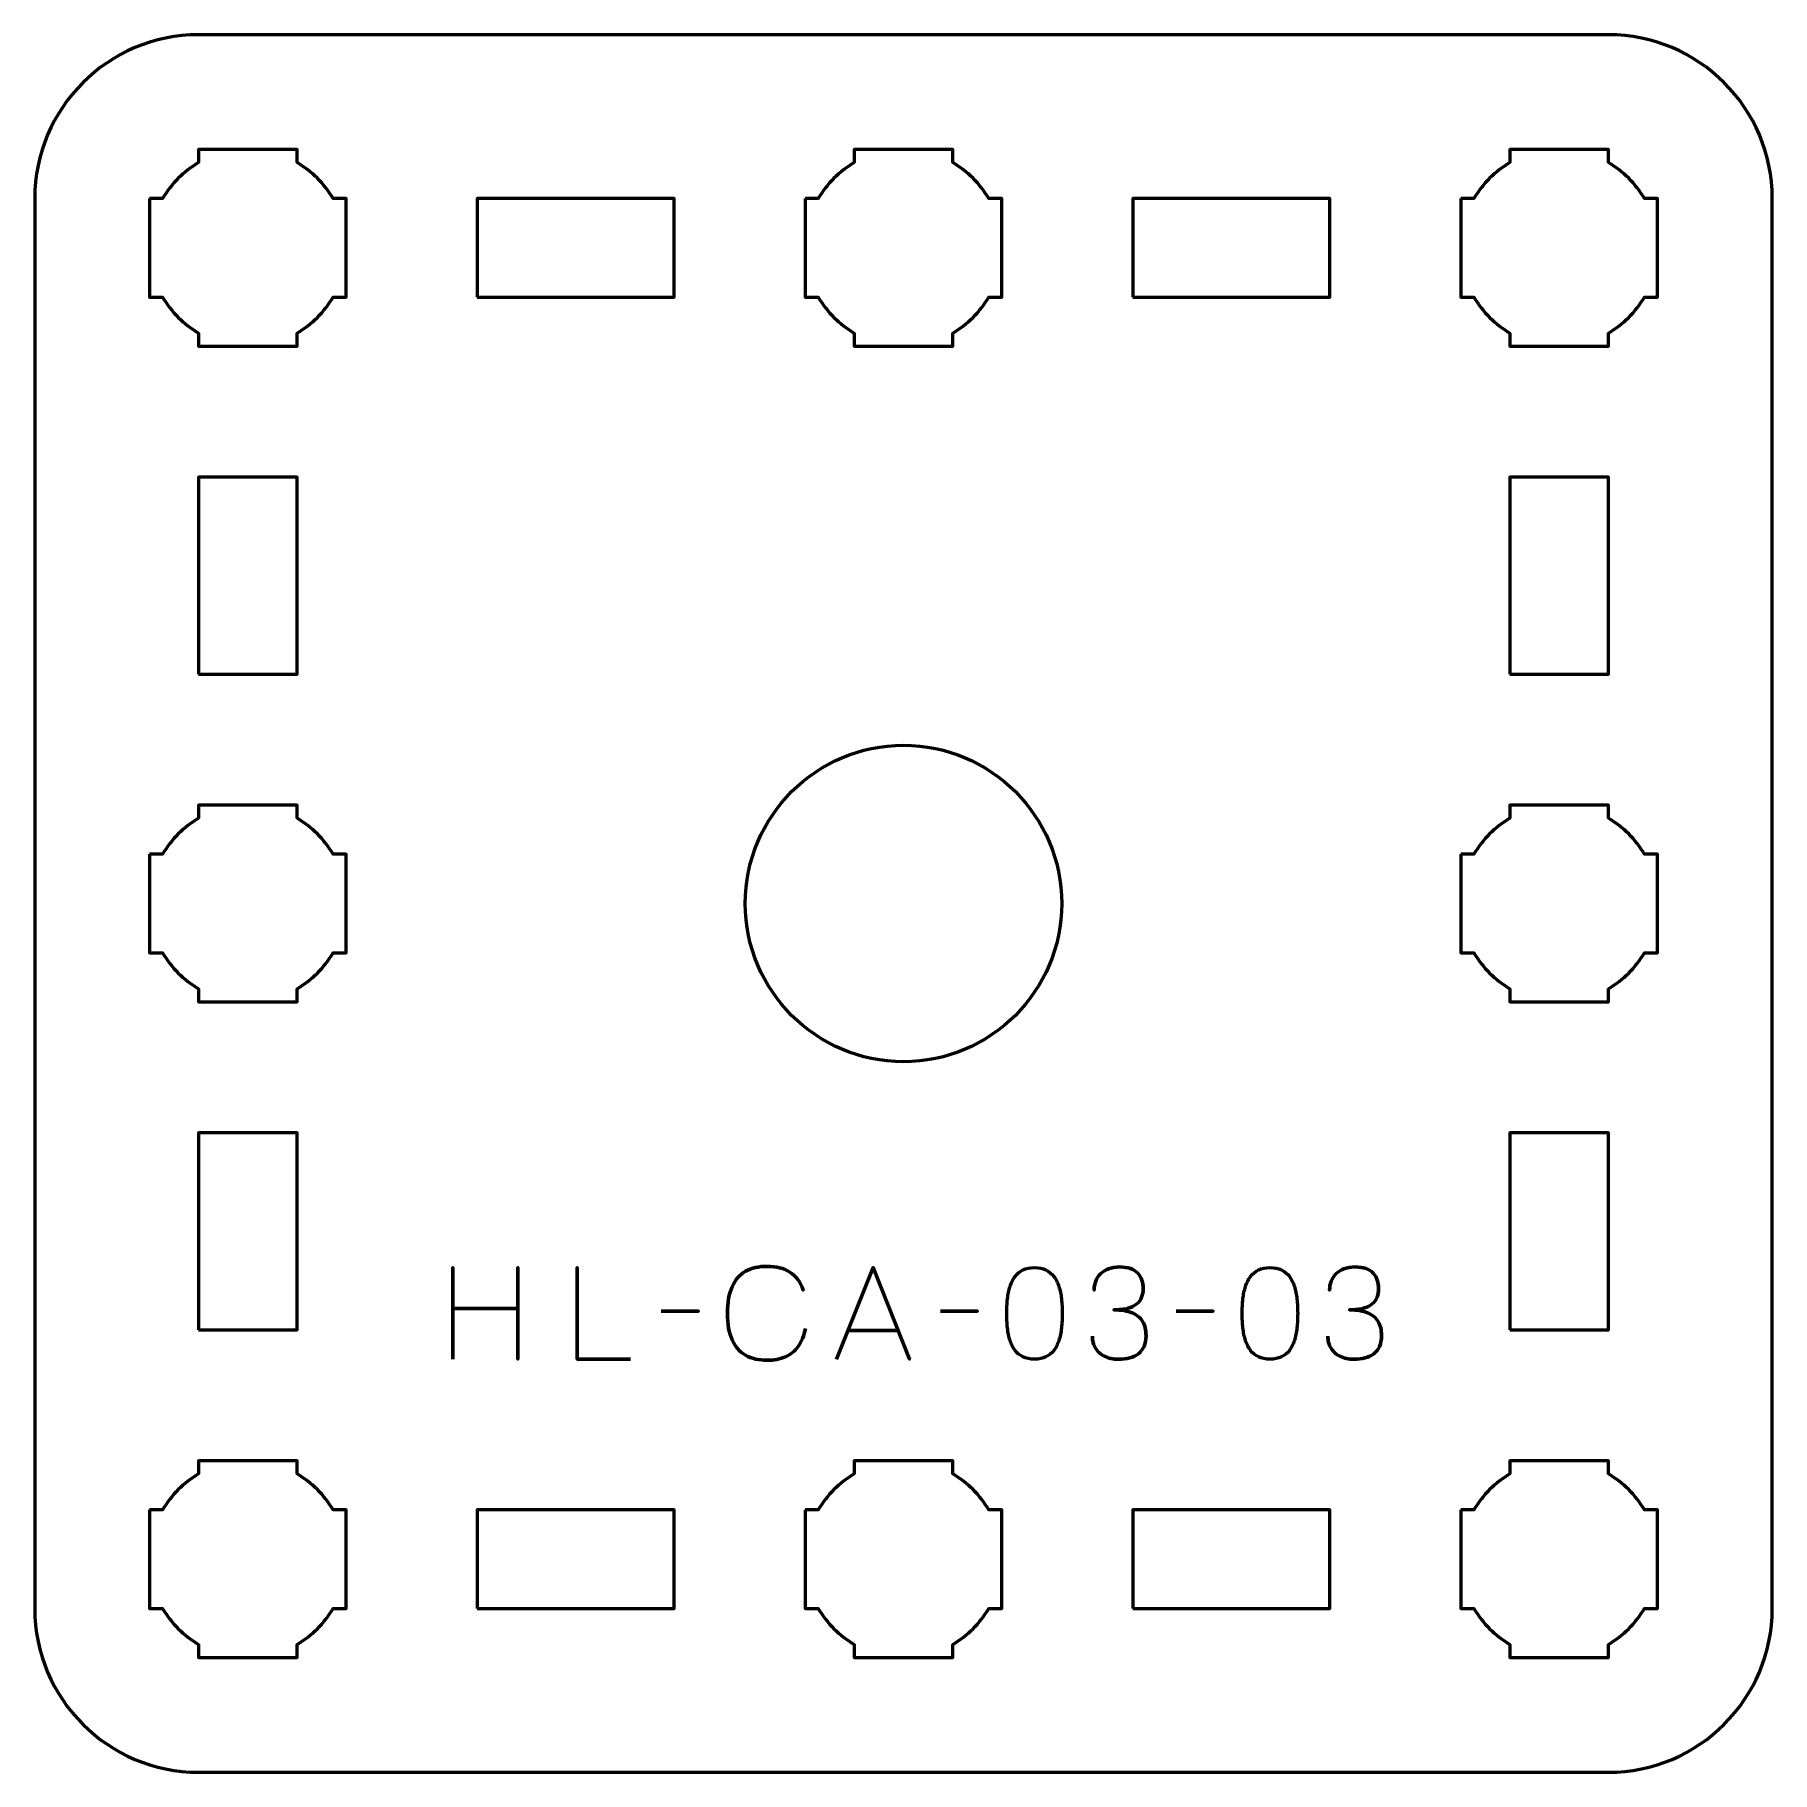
# Model space of a CAD drawing. Header units: centimetres. Extents: x -13.15 to -7.85, y -17.5 to -12.2.
import ezdxf

# ---------------------------------------------------------------- set-up
doc = ezdxf.new("R2010")
doc.units = ezdxf.units.CM
doc.header["$MEASUREMENT"] = 0
doc.layers.add('Layer 1', color=7, linetype='Continuous')

msp = doc.modelspace()

# ---------------------------------------------------------------- linework, layer by layer
at = {"layer": 'Layer 1', "lineweight": 53}
for points in [[(-11.8, -13), (-11.2, -13), (-11.2, -12.7), (-11.8, -12.7), (-11.8, -13)], [(-9.8, -13), (-9.2, -13), (-9.2, -12.7), (-9.8, -12.7), (-9.8, -13)], [(-12.65, -14.15), (-12.35, -14.15), (-12.35, -13.55), (-12.65, -13.55), (-12.65, -14.15)], [(-8.65, -14.15), (-8.35, -14.15), (-8.35, -13.55), (-8.65, -13.55), (-8.65, -14.15)], [(-12.65, -16.15), (-12.35, -16.15), (-12.35, -15.55), (-12.65, -15.55), (-12.65, -16.15)], [(-8.65, -16.15), (-8.35, -16.15), (-8.35, -15.55), (-8.65, -15.55), (-8.65, -16.15)], [(-11.8, -17), (-11.2, -17), (-11.2, -16.7), (-11.8, -16.7), (-11.8, -17)], [(-9.8, -17), (-9.2, -17), (-9.2, -16.7), (-9.8, -16.7), (-9.8, -17)]]:
    msp.add_lwpolyline(points, close=True, dxfattribs=at)
msp.add_ellipse((-10.5, -14.85), major_axis=(0, 0.4825), ratio=1, dxfattribs=at)
for points, knots in [([(-13.15, -17), (-13.15, -17), (-13.15, -12.7), (-13.15, -12.7), (-13.15, -12.7), (-13.15, -12.42391), (-12.92609, -12.2), (-12.65, -12.2), (-12.65, -12.2), (-12.65, -12.2), (-8.35, -12.2), (-8.35, -12.2), (-8.35, -12.2), (-8.07391, -12.2), (-7.85, -12.42391), (-7.85, -12.7), (-7.85, -12.7), (-7.85, -12.7), (-7.85, -17), (-7.85, -17), (-7.85, -17), (-7.85, -17.27609), (-8.07391, -17.5), (-8.35, -17.5), (-8.35, -17.5), (-8.35, -17.5), (-12.65, -17.5), (-12.65, -17.5), (-12.65, -17.5), (-12.92609, -17.5), (-13.15, -17.27609), (-13.15, -17)], [0, 0, 0, 0, 0.125, 0.125, 0.125, 0.125, 0.25, 0.25, 0.25, 0.25, 0.375, 0.375, 0.375, 0.375, 0.5, 0.5, 0.5, 0.5, 0.625, 0.625, 0.625, 0.625, 0.75, 0.75, 0.75, 0.75, 0.875, 0.875, 0.875, 0.875, 1, 1, 1, 1]), ([(-12.8, -12.7), (-12.8, -12.7), (-12.75985, -12.7), (-12.75985, -12.7), (-12.75985, -12.7), (-12.7335, -12.65447), (-12.69553, -12.6165), (-12.65, -12.59015), (-12.65, -12.59015), (-12.65, -12.59015), (-12.65, -12.55), (-12.65, -12.55), (-12.65, -12.55), (-12.65, -12.55), (-12.5, -12.55), (-12.5, -12.55), (-12.5, -12.55), (-12.5, -12.55), (-12.35, -12.55), (-12.35, -12.55), (-12.35, -12.55), (-12.35, -12.55), (-12.35, -12.59015), (-12.35, -12.59015), (-12.35, -12.59015), (-12.30447, -12.6165), (-12.2665, -12.65447), (-12.24015, -12.7), (-12.24015, -12.7), (-12.24015, -12.7), (-12.2, -12.7), (-12.2, -12.7), (-12.2, -12.7), (-12.2, -12.7), (-12.2, -12.85), (-12.2, -12.85), (-12.2, -12.85), (-12.2, -12.85), (-12.2, -13), (-12.2, -13), (-12.2, -13), (-12.2, -13), (-12.24015, -13), (-12.24015, -13), (-12.24015, -13), (-12.2665, -13.04553), (-12.30447, -13.0835), (-12.35, -13.10985), (-12.35, -13.10985), (-12.35, -13.10985), (-12.35, -13.15), (-12.35, -13.15), (-12.35, -13.15), (-12.35, -13.15), (-12.5, -13.15), (-12.5, -13.15), (-12.5, -13.15), (-12.5, -13.15), (-12.65, -13.15), (-12.65, -13.15), (-12.65, -13.15), (-12.65, -13.15), (-12.65, -13.10985), (-12.65, -13.10985), (-12.65, -13.10985), (-12.69553, -13.0835), (-12.7335, -13.04553), (-12.75985, -13), (-12.75985, -13), (-12.75985, -13), (-12.8, -13), (-12.8, -13), (-12.8, -13), (-12.8, -13), (-12.8, -12.85), (-12.8, -12.85), (-12.8, -12.85), (-12.8, -12.85), (-12.8, -12.7), (-12.8, -12.7)], [0, 0, 0, 0, 0.05, 0.05, 0.05, 0.05, 0.1, 0.1, 0.1, 0.1, 0.15, 0.15, 0.15, 0.15, 0.2, 0.2, 0.2, 0.2, 0.25, 0.25, 0.25, 0.25, 0.3, 0.3, 0.3, 0.3, 0.35, 0.35, 0.35, 0.35, 0.4, 0.4, 0.4, 0.4, 0.45, 0.45, 0.45, 0.45, 0.5, 0.5, 0.5, 0.5, 0.55, 0.55, 0.55, 0.55, 0.6, 0.6, 0.6, 0.6, 0.65, 0.65, 0.65, 0.65, 0.7, 0.7, 0.7, 0.7, 0.75, 0.75, 0.75, 0.75, 0.8, 0.8, 0.8, 0.8, 0.85, 0.85, 0.85, 0.85, 0.9, 0.9, 0.9, 0.9, 0.95, 0.95, 0.95, 0.95, 1, 1, 1, 1]), ([(-10.8, -12.7), (-10.8, -12.7), (-10.75985, -12.7), (-10.75985, -12.7), (-10.75985, -12.7), (-10.7335, -12.65447), (-10.69553, -12.6165), (-10.65, -12.59015), (-10.65, -12.59015), (-10.65, -12.59015), (-10.65, -12.55), (-10.65, -12.55), (-10.65, -12.55), (-10.65, -12.55), (-10.5, -12.55), (-10.5, -12.55), (-10.5, -12.55), (-10.5, -12.55), (-10.35, -12.55), (-10.35, -12.55), (-10.35, -12.55), (-10.35, -12.55), (-10.35, -12.59015), (-10.35, -12.59015), (-10.35, -12.59015), (-10.30447, -12.6165), (-10.2665, -12.65447), (-10.24015, -12.7), (-10.24015, -12.7), (-10.24015, -12.7), (-10.2, -12.7), (-10.2, -12.7), (-10.2, -12.7), (-10.2, -12.7), (-10.2, -12.85), (-10.2, -12.85), (-10.2, -12.85), (-10.2, -12.85), (-10.2, -13), (-10.2, -13), (-10.2, -13), (-10.2, -13), (-10.24015, -13), (-10.24015, -13), (-10.24015, -13), (-10.2665, -13.04553), (-10.30447, -13.0835), (-10.35, -13.10985), (-10.35, -13.10985), (-10.35, -13.10985), (-10.35, -13.15), (-10.35, -13.15), (-10.35, -13.15), (-10.35, -13.15), (-10.5, -13.15), (-10.5, -13.15), (-10.5, -13.15), (-10.5, -13.15), (-10.65, -13.15), (-10.65, -13.15), (-10.65, -13.15), (-10.65, -13.15), (-10.65, -13.10985), (-10.65, -13.10985), (-10.65, -13.10985), (-10.69553, -13.0835), (-10.7335, -13.04553), (-10.75985, -13), (-10.75985, -13), (-10.75985, -13), (-10.8, -13), (-10.8, -13), (-10.8, -13), (-10.8, -13), (-10.8, -12.85), (-10.8, -12.85), (-10.8, -12.85), (-10.8, -12.85), (-10.8, -12.7), (-10.8, -12.7)], [0, 0, 0, 0, 0.05, 0.05, 0.05, 0.05, 0.1, 0.1, 0.1, 0.1, 0.15, 0.15, 0.15, 0.15, 0.2, 0.2, 0.2, 0.2, 0.25, 0.25, 0.25, 0.25, 0.3, 0.3, 0.3, 0.3, 0.35, 0.35, 0.35, 0.35, 0.4, 0.4, 0.4, 0.4, 0.45, 0.45, 0.45, 0.45, 0.5, 0.5, 0.5, 0.5, 0.55, 0.55, 0.55, 0.55, 0.6, 0.6, 0.6, 0.6, 0.65, 0.65, 0.65, 0.65, 0.7, 0.7, 0.7, 0.7, 0.75, 0.75, 0.75, 0.75, 0.8, 0.8, 0.8, 0.8, 0.85, 0.85, 0.85, 0.85, 0.9, 0.9, 0.9, 0.9, 0.95, 0.95, 0.95, 0.95, 1, 1, 1, 1]), ([(-8.8, -12.7), (-8.8, -12.7), (-8.75985, -12.7), (-8.75985, -12.7), (-8.75985, -12.7), (-8.7335, -12.65447), (-8.69553, -12.6165), (-8.65, -12.59015), (-8.65, -12.59015), (-8.65, -12.59015), (-8.65, -12.55), (-8.65, -12.55), (-8.65, -12.55), (-8.65, -12.55), (-8.5, -12.55), (-8.5, -12.55), (-8.5, -12.55), (-8.5, -12.55), (-8.35, -12.55), (-8.35, -12.55), (-8.35, -12.55), (-8.35, -12.55), (-8.35, -12.59015), (-8.35, -12.59015), (-8.35, -12.59015), (-8.30447, -12.6165), (-8.2665, -12.65447), (-8.24015, -12.7), (-8.24015, -12.7), (-8.24015, -12.7), (-8.2, -12.7), (-8.2, -12.7), (-8.2, -12.7), (-8.2, -12.7), (-8.2, -12.85), (-8.2, -12.85), (-8.2, -12.85), (-8.2, -12.85), (-8.2, -13), (-8.2, -13), (-8.2, -13), (-8.2, -13), (-8.24015, -13), (-8.24015, -13), (-8.24015, -13), (-8.2665, -13.04553), (-8.30447, -13.0835), (-8.35, -13.10985), (-8.35, -13.10985), (-8.35, -13.10985), (-8.35, -13.15), (-8.35, -13.15), (-8.35, -13.15), (-8.35, -13.15), (-8.5, -13.15), (-8.5, -13.15), (-8.5, -13.15), (-8.5, -13.15), (-8.65, -13.15), (-8.65, -13.15), (-8.65, -13.15), (-8.65, -13.15), (-8.65, -13.10985), (-8.65, -13.10985), (-8.65, -13.10985), (-8.69553, -13.0835), (-8.7335, -13.04553), (-8.75985, -13), (-8.75985, -13), (-8.75985, -13), (-8.8, -13), (-8.8, -13), (-8.8, -13), (-8.8, -13), (-8.8, -12.85), (-8.8, -12.85), (-8.8, -12.85), (-8.8, -12.85), (-8.8, -12.7), (-8.8, -12.7)], [0, 0, 0, 0, 0.05, 0.05, 0.05, 0.05, 0.1, 0.1, 0.1, 0.1, 0.15, 0.15, 0.15, 0.15, 0.2, 0.2, 0.2, 0.2, 0.25, 0.25, 0.25, 0.25, 0.3, 0.3, 0.3, 0.3, 0.35, 0.35, 0.35, 0.35, 0.4, 0.4, 0.4, 0.4, 0.45, 0.45, 0.45, 0.45, 0.5, 0.5, 0.5, 0.5, 0.55, 0.55, 0.55, 0.55, 0.6, 0.6, 0.6, 0.6, 0.65, 0.65, 0.65, 0.65, 0.7, 0.7, 0.7, 0.7, 0.75, 0.75, 0.75, 0.75, 0.8, 0.8, 0.8, 0.8, 0.85, 0.85, 0.85, 0.85, 0.9, 0.9, 0.9, 0.9, 0.95, 0.95, 0.95, 0.95, 1, 1, 1, 1]), ([(-12.8, -14.7), (-12.8, -14.7), (-12.75985, -14.7), (-12.75985, -14.7), (-12.75985, -14.7), (-12.7335, -14.65447), (-12.69553, -14.6165), (-12.65, -14.59015), (-12.65, -14.59015), (-12.65, -14.59015), (-12.65, -14.55), (-12.65, -14.55), (-12.65, -14.55), (-12.65, -14.55), (-12.5, -14.55), (-12.5, -14.55), (-12.5, -14.55), (-12.5, -14.55), (-12.35, -14.55), (-12.35, -14.55), (-12.35, -14.55), (-12.35, -14.55), (-12.35, -14.59015), (-12.35, -14.59015), (-12.35, -14.59015), (-12.30447, -14.6165), (-12.2665, -14.65447), (-12.24015, -14.7), (-12.24015, -14.7), (-12.24015, -14.7), (-12.2, -14.7), (-12.2, -14.7), (-12.2, -14.7), (-12.2, -14.7), (-12.2, -14.85), (-12.2, -14.85), (-12.2, -14.85), (-12.2, -14.85), (-12.2, -15), (-12.2, -15), (-12.2, -15), (-12.2, -15), (-12.24015, -15), (-12.24015, -15), (-12.24015, -15), (-12.2665, -15.04553), (-12.30447, -15.0835), (-12.35, -15.10985), (-12.35, -15.10985), (-12.35, -15.10985), (-12.35, -15.15), (-12.35, -15.15), (-12.35, -15.15), (-12.35, -15.15), (-12.5, -15.15), (-12.5, -15.15), (-12.5, -15.15), (-12.5, -15.15), (-12.65, -15.15), (-12.65, -15.15), (-12.65, -15.15), (-12.65, -15.15), (-12.65, -15.10985), (-12.65, -15.10985), (-12.65, -15.10985), (-12.69553, -15.0835), (-12.7335, -15.04553), (-12.75985, -15), (-12.75985, -15), (-12.75985, -15), (-12.8, -15), (-12.8, -15), (-12.8, -15), (-12.8, -15), (-12.8, -14.85), (-12.8, -14.85), (-12.8, -14.85), (-12.8, -14.85), (-12.8, -14.7), (-12.8, -14.7)], [0, 0, 0, 0, 0.05, 0.05, 0.05, 0.05, 0.1, 0.1, 0.1, 0.1, 0.15, 0.15, 0.15, 0.15, 0.2, 0.2, 0.2, 0.2, 0.25, 0.25, 0.25, 0.25, 0.3, 0.3, 0.3, 0.3, 0.35, 0.35, 0.35, 0.35, 0.4, 0.4, 0.4, 0.4, 0.45, 0.45, 0.45, 0.45, 0.5, 0.5, 0.5, 0.5, 0.55, 0.55, 0.55, 0.55, 0.6, 0.6, 0.6, 0.6, 0.65, 0.65, 0.65, 0.65, 0.7, 0.7, 0.7, 0.7, 0.75, 0.75, 0.75, 0.75, 0.8, 0.8, 0.8, 0.8, 0.85, 0.85, 0.85, 0.85, 0.9, 0.9, 0.9, 0.9, 0.95, 0.95, 0.95, 0.95, 1, 1, 1, 1]), ([(-8.8, -14.7), (-8.8, -14.7), (-8.75985, -14.7), (-8.75985, -14.7), (-8.75985, -14.7), (-8.7335, -14.65447), (-8.69553, -14.6165), (-8.65, -14.59015), (-8.65, -14.59015), (-8.65, -14.59015), (-8.65, -14.55), (-8.65, -14.55), (-8.65, -14.55), (-8.65, -14.55), (-8.5, -14.55), (-8.5, -14.55), (-8.5, -14.55), (-8.5, -14.55), (-8.35, -14.55), (-8.35, -14.55), (-8.35, -14.55), (-8.35, -14.55), (-8.35, -14.59015), (-8.35, -14.59015), (-8.35, -14.59015), (-8.30447, -14.6165), (-8.2665, -14.65447), (-8.24015, -14.7), (-8.24015, -14.7), (-8.24015, -14.7), (-8.2, -14.7), (-8.2, -14.7), (-8.2, -14.7), (-8.2, -14.7), (-8.2, -14.85), (-8.2, -14.85), (-8.2, -14.85), (-8.2, -14.85), (-8.2, -15), (-8.2, -15), (-8.2, -15), (-8.2, -15), (-8.24015, -15), (-8.24015, -15), (-8.24015, -15), (-8.2665, -15.04553), (-8.30447, -15.0835), (-8.35, -15.10985), (-8.35, -15.10985), (-8.35, -15.10985), (-8.35, -15.15), (-8.35, -15.15), (-8.35, -15.15), (-8.35, -15.15), (-8.5, -15.15), (-8.5, -15.15), (-8.5, -15.15), (-8.5, -15.15), (-8.65, -15.15), (-8.65, -15.15), (-8.65, -15.15), (-8.65, -15.15), (-8.65, -15.10985), (-8.65, -15.10985), (-8.65, -15.10985), (-8.69553, -15.0835), (-8.7335, -15.04553), (-8.75985, -15), (-8.75985, -15), (-8.75985, -15), (-8.8, -15), (-8.8, -15), (-8.8, -15), (-8.8, -15), (-8.8, -14.85), (-8.8, -14.85), (-8.8, -14.85), (-8.8, -14.85), (-8.8, -14.7), (-8.8, -14.7)], [0, 0, 0, 0, 0.05, 0.05, 0.05, 0.05, 0.1, 0.1, 0.1, 0.1, 0.15, 0.15, 0.15, 0.15, 0.2, 0.2, 0.2, 0.2, 0.25, 0.25, 0.25, 0.25, 0.3, 0.3, 0.3, 0.3, 0.35, 0.35, 0.35, 0.35, 0.4, 0.4, 0.4, 0.4, 0.45, 0.45, 0.45, 0.45, 0.5, 0.5, 0.5, 0.5, 0.55, 0.55, 0.55, 0.55, 0.6, 0.6, 0.6, 0.6, 0.65, 0.65, 0.65, 0.65, 0.7, 0.7, 0.7, 0.7, 0.75, 0.75, 0.75, 0.75, 0.8, 0.8, 0.8, 0.8, 0.85, 0.85, 0.85, 0.85, 0.9, 0.9, 0.9, 0.9, 0.95, 0.95, 0.95, 0.95, 1, 1, 1, 1]), ([(-12.8, -16.7), (-12.8, -16.7), (-12.75985, -16.7), (-12.75985, -16.7), (-12.75985, -16.7), (-12.7335, -16.65447), (-12.69553, -16.6165), (-12.65, -16.59015), (-12.65, -16.59015), (-12.65, -16.59015), (-12.65, -16.55), (-12.65, -16.55), (-12.65, -16.55), (-12.65, -16.55), (-12.5, -16.55), (-12.5, -16.55), (-12.5, -16.55), (-12.5, -16.55), (-12.35, -16.55), (-12.35, -16.55), (-12.35, -16.55), (-12.35, -16.55), (-12.35, -16.59015), (-12.35, -16.59015), (-12.35, -16.59015), (-12.30447, -16.6165), (-12.2665, -16.65447), (-12.24015, -16.7), (-12.24015, -16.7), (-12.24015, -16.7), (-12.2, -16.7), (-12.2, -16.7), (-12.2, -16.7), (-12.2, -16.7), (-12.2, -16.85), (-12.2, -16.85), (-12.2, -16.85), (-12.2, -16.85), (-12.2, -17), (-12.2, -17), (-12.2, -17), (-12.2, -17), (-12.24015, -17), (-12.24015, -17), (-12.24015, -17), (-12.2665, -17.04553), (-12.30447, -17.0835), (-12.35, -17.10985), (-12.35, -17.10985), (-12.35, -17.10985), (-12.35, -17.15), (-12.35, -17.15), (-12.35, -17.15), (-12.35, -17.15), (-12.5, -17.15), (-12.5, -17.15), (-12.5, -17.15), (-12.5, -17.15), (-12.65, -17.15), (-12.65, -17.15), (-12.65, -17.15), (-12.65, -17.15), (-12.65, -17.10985), (-12.65, -17.10985), (-12.65, -17.10985), (-12.69553, -17.0835), (-12.7335, -17.04553), (-12.75985, -17), (-12.75985, -17), (-12.75985, -17), (-12.8, -17), (-12.8, -17), (-12.8, -17), (-12.8, -17), (-12.8, -16.85), (-12.8, -16.85), (-12.8, -16.85), (-12.8, -16.85), (-12.8, -16.7), (-12.8, -16.7)], [0, 0, 0, 0, 0.05, 0.05, 0.05, 0.05, 0.1, 0.1, 0.1, 0.1, 0.15, 0.15, 0.15, 0.15, 0.2, 0.2, 0.2, 0.2, 0.25, 0.25, 0.25, 0.25, 0.3, 0.3, 0.3, 0.3, 0.35, 0.35, 0.35, 0.35, 0.4, 0.4, 0.4, 0.4, 0.45, 0.45, 0.45, 0.45, 0.5, 0.5, 0.5, 0.5, 0.55, 0.55, 0.55, 0.55, 0.6, 0.6, 0.6, 0.6, 0.65, 0.65, 0.65, 0.65, 0.7, 0.7, 0.7, 0.7, 0.75, 0.75, 0.75, 0.75, 0.8, 0.8, 0.8, 0.8, 0.85, 0.85, 0.85, 0.85, 0.9, 0.9, 0.9, 0.9, 0.95, 0.95, 0.95, 0.95, 1, 1, 1, 1]), ([(-10.8, -16.7), (-10.8, -16.7), (-10.75985, -16.7), (-10.75985, -16.7), (-10.75985, -16.7), (-10.7335, -16.65447), (-10.69553, -16.6165), (-10.65, -16.59015), (-10.65, -16.59015), (-10.65, -16.59015), (-10.65, -16.55), (-10.65, -16.55), (-10.65, -16.55), (-10.65, -16.55), (-10.5, -16.55), (-10.5, -16.55), (-10.5, -16.55), (-10.5, -16.55), (-10.35, -16.55), (-10.35, -16.55), (-10.35, -16.55), (-10.35, -16.55), (-10.35, -16.59015), (-10.35, -16.59015), (-10.35, -16.59015), (-10.30447, -16.6165), (-10.2665, -16.65447), (-10.24015, -16.7), (-10.24015, -16.7), (-10.24015, -16.7), (-10.2, -16.7), (-10.2, -16.7), (-10.2, -16.7), (-10.2, -16.7), (-10.2, -16.85), (-10.2, -16.85), (-10.2, -16.85), (-10.2, -16.85), (-10.2, -17), (-10.2, -17), (-10.2, -17), (-10.2, -17), (-10.24015, -17), (-10.24015, -17), (-10.24015, -17), (-10.2665, -17.04553), (-10.30447, -17.0835), (-10.35, -17.10985), (-10.35, -17.10985), (-10.35, -17.10985), (-10.35, -17.15), (-10.35, -17.15), (-10.35, -17.15), (-10.35, -17.15), (-10.5, -17.15), (-10.5, -17.15), (-10.5, -17.15), (-10.5, -17.15), (-10.65, -17.15), (-10.65, -17.15), (-10.65, -17.15), (-10.65, -17.15), (-10.65, -17.10985), (-10.65, -17.10985), (-10.65, -17.10985), (-10.69553, -17.0835), (-10.7335, -17.04553), (-10.75985, -17), (-10.75985, -17), (-10.75985, -17), (-10.8, -17), (-10.8, -17), (-10.8, -17), (-10.8, -17), (-10.8, -16.85), (-10.8, -16.85), (-10.8, -16.85), (-10.8, -16.85), (-10.8, -16.7), (-10.8, -16.7)], [0, 0, 0, 0, 0.05, 0.05, 0.05, 0.05, 0.1, 0.1, 0.1, 0.1, 0.15, 0.15, 0.15, 0.15, 0.2, 0.2, 0.2, 0.2, 0.25, 0.25, 0.25, 0.25, 0.3, 0.3, 0.3, 0.3, 0.35, 0.35, 0.35, 0.35, 0.4, 0.4, 0.4, 0.4, 0.45, 0.45, 0.45, 0.45, 0.5, 0.5, 0.5, 0.5, 0.55, 0.55, 0.55, 0.55, 0.6, 0.6, 0.6, 0.6, 0.65, 0.65, 0.65, 0.65, 0.7, 0.7, 0.7, 0.7, 0.75, 0.75, 0.75, 0.75, 0.8, 0.8, 0.8, 0.8, 0.85, 0.85, 0.85, 0.85, 0.9, 0.9, 0.9, 0.9, 0.95, 0.95, 0.95, 0.95, 1, 1, 1, 1]), ([(-8.8, -16.7), (-8.8, -16.7), (-8.75985, -16.7), (-8.75985, -16.7), (-8.75985, -16.7), (-8.7335, -16.65447), (-8.69553, -16.6165), (-8.65, -16.59015), (-8.65, -16.59015), (-8.65, -16.59015), (-8.65, -16.55), (-8.65, -16.55), (-8.65, -16.55), (-8.65, -16.55), (-8.5, -16.55), (-8.5, -16.55), (-8.5, -16.55), (-8.5, -16.55), (-8.35, -16.55), (-8.35, -16.55), (-8.35, -16.55), (-8.35, -16.55), (-8.35, -16.59015), (-8.35, -16.59015), (-8.35, -16.59015), (-8.30447, -16.6165), (-8.2665, -16.65447), (-8.24015, -16.7), (-8.24015, -16.7), (-8.24015, -16.7), (-8.2, -16.7), (-8.2, -16.7), (-8.2, -16.7), (-8.2, -16.7), (-8.2, -16.85), (-8.2, -16.85), (-8.2, -16.85), (-8.2, -16.85), (-8.2, -17), (-8.2, -17), (-8.2, -17), (-8.2, -17), (-8.24015, -17), (-8.24015, -17), (-8.24015, -17), (-8.2665, -17.04553), (-8.30447, -17.0835), (-8.35, -17.10985), (-8.35, -17.10985), (-8.35, -17.10985), (-8.35, -17.15), (-8.35, -17.15), (-8.35, -17.15), (-8.35, -17.15), (-8.5, -17.15), (-8.5, -17.15), (-8.5, -17.15), (-8.5, -17.15), (-8.65, -17.15), (-8.65, -17.15), (-8.65, -17.15), (-8.65, -17.15), (-8.65, -17.10985), (-8.65, -17.10985), (-8.65, -17.10985), (-8.69553, -17.0835), (-8.7335, -17.04553), (-8.75985, -17), (-8.75985, -17), (-8.75985, -17), (-8.8, -17), (-8.8, -17), (-8.8, -17), (-8.8, -17), (-8.8, -16.85), (-8.8, -16.85), (-8.8, -16.85), (-8.8, -16.85), (-8.8, -16.7), (-8.8, -16.7)], [0, 0, 0, 0, 0.05, 0.05, 0.05, 0.05, 0.1, 0.1, 0.1, 0.1, 0.15, 0.15, 0.15, 0.15, 0.2, 0.2, 0.2, 0.2, 0.25, 0.25, 0.25, 0.25, 0.3, 0.3, 0.3, 0.3, 0.35, 0.35, 0.35, 0.35, 0.4, 0.4, 0.4, 0.4, 0.45, 0.45, 0.45, 0.45, 0.5, 0.5, 0.5, 0.5, 0.55, 0.55, 0.55, 0.55, 0.6, 0.6, 0.6, 0.6, 0.65, 0.65, 0.65, 0.65, 0.7, 0.7, 0.7, 0.7, 0.75, 0.75, 0.75, 0.75, 0.8, 0.8, 0.8, 0.8, 0.85, 0.85, 0.85, 0.85, 0.9, 0.9, 0.9, 0.9, 0.95, 0.95, 0.95, 0.95, 1, 1, 1, 1])]:
    msp.add_open_spline(points, degree=3, knots=knots, dxfattribs=at)
at = {"layer": 'Layer 1', "color": 5, "lineweight": 53}
for points, knots in [([(-11.87436, -16.24009), (-11.87436, -16.24009), (-11.87436, -16.08525), (-11.87436, -16.08525), (-11.87436, -16.08525), (-11.87436, -16.08525), (-11.67684, -16.08525), (-11.67684, -16.08525), (-11.67684, -16.08525), (-11.67684, -16.08525), (-11.67684, -16.24009), (-11.67684, -16.24009), (-11.67684, -16.24009), (-11.67684, -16.24009), (-11.67684, -15.96069), (-11.67684, -15.96069), (-11.67684, -15.96069), (-11.67684, -15.96069), (-11.67684, -16.08525), (-11.67684, -16.08525), (-11.67684, -16.08525), (-11.67684, -16.08525), (-11.87436, -16.08525), (-11.87436, -16.08525), (-11.87436, -16.08525), (-11.87436, -16.08525), (-11.87436, -15.96069), (-11.87436, -15.96069), (-11.87436, -15.96069), (-11.87436, -15.96069), (-11.87436, -16.24009), (-11.87436, -16.24009)], [0, 0, 0, 0, 0.125, 0.125, 0.125, 0.125, 0.25, 0.25, 0.25, 0.25, 0.375, 0.375, 0.375, 0.375, 0.5, 0.5, 0.5, 0.5, 0.625, 0.625, 0.625, 0.625, 0.75, 0.75, 0.75, 0.75, 0.875, 0.875, 0.875, 0.875, 1, 1, 1, 1]), ([(-11.33224, -16.24009), (-11.33224, -16.24009), (-11.49561, -16.24009), (-11.49561, -16.24009), (-11.49561, -16.24009), (-11.49561, -16.24009), (-11.49561, -15.9603), (-11.49561, -15.9603), (-11.49561, -15.9603), (-11.49561, -15.9603), (-11.49561, -16.24009), (-11.49561, -16.24009), (-11.49561, -16.24009), (-11.49561, -16.24009), (-11.33224, -16.24009), (-11.33224, -16.24009)], [0, 0, 0, 0, 0.25, 0.25, 0.25, 0.25, 0.5, 0.5, 0.5, 0.5, 0.75, 0.75, 0.75, 0.75, 1, 1, 1, 1]), ([(-10.79943, -16.14618), (-10.80357, -16.16836), (-10.81081, -16.18667), (-10.82096, -16.20103), (-10.82096, -16.20103), (-10.83118, -16.21532), (-10.84425, -16.22593), (-10.86016, -16.23285), (-10.86016, -16.23285), (-10.876, -16.23977), (-10.89463, -16.24326), (-10.91584, -16.24319), (-10.91584, -16.24319), (-10.94165, -16.24326), (-10.96358, -16.23828), (-10.98156, -16.22812), (-10.98156, -16.22812), (-10.99954, -16.21804), (-11.01325, -16.20245), (-11.02269, -16.1813), (-11.02269, -16.1813), (-11.03213, -16.16015), (-11.03685, -16.13305), (-11.03692, -16.1), (-11.03692, -16.1), (-11.03685, -16.06708), (-11.03213, -16.04005), (-11.02269, -16.0189), (-11.02269, -16.0189), (-11.01325, -15.99775), (-10.99954, -15.98209), (-10.98156, -15.97194), (-10.98156, -15.97194), (-10.96358, -15.96179), (-10.94165, -15.95674), (-10.91584, -15.95681), (-10.91584, -15.95681), (-10.88823, -15.95674), (-10.86507, -15.96263), (-10.84645, -15.97446), (-10.84645, -15.97446), (-10.82788, -15.9863), (-10.81424, -16.0046), (-10.80564, -16.02937), (-10.80564, -16.02937), (-10.81424, -16.0046), (-10.82788, -15.9863), (-10.84645, -15.97446), (-10.84645, -15.97446), (-10.86507, -15.96263), (-10.88823, -15.95674), (-10.91584, -15.95681), (-10.91584, -15.95681), (-10.94165, -15.95674), (-10.96358, -15.96179), (-10.98156, -15.97194), (-10.98156, -15.97194), (-10.99954, -15.98209), (-11.01325, -15.99775), (-11.02269, -16.0189), (-11.02269, -16.0189), (-11.03213, -16.04005), (-11.03685, -16.06708), (-11.03692, -16.1), (-11.03692, -16.1), (-11.03685, -16.13305), (-11.03213, -16.16015), (-11.02269, -16.1813), (-11.02269, -16.1813), (-11.01325, -16.20245), (-10.99954, -16.21804), (-10.98156, -16.22812), (-10.98156, -16.22812), (-10.96358, -16.23828), (-10.94165, -16.24326), (-10.91584, -16.24319), (-10.91584, -16.24319), (-10.89463, -16.24326), (-10.876, -16.23977), (-10.86016, -16.23285), (-10.86016, -16.23285), (-10.84425, -16.22593), (-10.83118, -16.21532), (-10.82096, -16.20103), (-10.82096, -16.20103), (-10.81081, -16.18667), (-10.80357, -16.16836), (-10.79943, -16.14618)], [0, 0, 0, 0, 0.0454545, 0.0454545, 0.0454545, 0.0454545, 0.0909091, 0.0909091, 0.0909091, 0.0909091, 0.1363636, 0.1363636, 0.1363636, 0.1363636, 0.1818182, 0.1818182, 0.1818182, 0.1818182, 0.2272727, 0.2272727, 0.2272727, 0.2272727, 0.2727273, 0.2727273, 0.2727273, 0.2727273, 0.3181818, 0.3181818, 0.3181818, 0.3181818, 0.3636364, 0.3636364, 0.3636364, 0.3636364, 0.4090909, 0.4090909, 0.4090909, 0.4090909, 0.4545455, 0.4545455, 0.4545455, 0.4545455, 0.5, 0.5, 0.5, 0.5, 0.5454545, 0.5454545, 0.5454545, 0.5454545, 0.5909091, 0.5909091, 0.5909091, 0.5909091, 0.6363636, 0.6363636, 0.6363636, 0.6363636, 0.6818182, 0.6818182, 0.6818182, 0.6818182, 0.7272727, 0.7272727, 0.7272727, 0.7272727, 0.7727273, 0.7727273, 0.7727273, 0.7727273, 0.8181818, 0.8181818, 0.8181818, 0.8181818, 0.8636364, 0.8636364, 0.8636364, 0.8636364, 0.9090909, 0.9090909, 0.9090909, 0.9090909, 0.9545455, 0.9545455, 0.9545455, 0.9545455, 1, 1, 1, 1]), ([(-10.70396, -16.24009), (-10.70396, -16.24009), (-10.59297, -15.9603), (-10.59297, -15.9603), (-10.59297, -15.9603), (-10.59297, -15.9603), (-10.4816, -16.24009), (-10.4816, -16.24009), (-10.4816, -16.24009), (-10.4816, -16.24009), (-10.59297, -15.9603), (-10.59297, -15.9603), (-10.59297, -15.9603), (-10.59297, -15.9603), (-10.70396, -16.24009), (-10.70396, -16.24009)], [0, 0, 0, 0, 0.25, 0.25, 0.25, 0.25, 0.5, 0.5, 0.5, 0.5, 0.75, 0.75, 0.75, 0.75, 1, 1, 1, 1]), ([(-10.10052, -16.24009), (-10.08694, -16.24003), (-10.07523, -16.23763), (-10.06547, -16.23298), (-10.06547, -16.23298), (-10.05577, -16.22832), (-10.04768, -16.22166), (-10.04121, -16.21318), (-10.04121, -16.21318), (-10.03481, -16.20465), (-10.02977, -16.19456), (-10.02601, -16.18292), (-10.02601, -16.18292), (-10.02233, -16.17127), (-10.01968, -16.15853), (-10.01819, -16.14456), (-10.01819, -16.14456), (-10.01664, -16.13059), (-10.01586, -16.11591), (-10.01593, -16.10039), (-10.01593, -16.10039), (-10.01586, -16.08493), (-10.01664, -16.07025), (-10.01819, -16.05634), (-10.01819, -16.05634), (-10.01968, -16.04244), (-10.02233, -16.02963), (-10.02601, -16.01799), (-10.02601, -16.01799), (-10.02977, -16.00641), (-10.03481, -15.99632), (-10.04121, -15.98772), (-10.04121, -15.98772), (-10.04768, -15.97918), (-10.05577, -15.97252), (-10.06547, -15.96787), (-10.06547, -15.96787), (-10.07523, -15.96314), (-10.08694, -15.96075), (-10.10052, -15.96069), (-10.10052, -15.96069), (-10.1141, -15.96075), (-10.12581, -15.96314), (-10.13558, -15.96787), (-10.13558, -15.96787), (-10.14528, -15.97252), (-10.15336, -15.97918), (-10.15983, -15.98772), (-10.15983, -15.98772), (-10.16623, -15.99632), (-10.17128, -16.00641), (-10.17503, -16.01799), (-10.17503, -16.01799), (-10.17872, -16.02963), (-10.18137, -16.04244), (-10.18286, -16.05634), (-10.18286, -16.05634), (-10.18441, -16.07025), (-10.18518, -16.08493), (-10.18512, -16.10039), (-10.18512, -16.10039), (-10.18518, -16.11591), (-10.18441, -16.13059), (-10.18286, -16.14456), (-10.18286, -16.14456), (-10.18137, -16.15853), (-10.17872, -16.17127), (-10.17503, -16.18292), (-10.17503, -16.18292), (-10.17128, -16.19456), (-10.16623, -16.20465), (-10.15983, -16.21318), (-10.15983, -16.21318), (-10.15336, -16.22166), (-10.14528, -16.22832), (-10.13558, -16.23298), (-10.13558, -16.23298), (-10.12581, -16.23763), (-10.1141, -16.24003), (-10.10052, -16.24009)], [0, 0, 0, 0, 0.05, 0.05, 0.05, 0.05, 0.1, 0.1, 0.1, 0.1, 0.15, 0.15, 0.15, 0.15, 0.2, 0.2, 0.2, 0.2, 0.25, 0.25, 0.25, 0.25, 0.3, 0.3, 0.3, 0.3, 0.35, 0.35, 0.35, 0.35, 0.4, 0.4, 0.4, 0.4, 0.45, 0.45, 0.45, 0.45, 0.5, 0.5, 0.5, 0.5, 0.55, 0.55, 0.55, 0.55, 0.6, 0.6, 0.6, 0.6, 0.65, 0.65, 0.65, 0.65, 0.7, 0.7, 0.7, 0.7, 0.75, 0.75, 0.75, 0.75, 0.8, 0.8, 0.8, 0.8, 0.85, 0.85, 0.85, 0.85, 0.9, 0.9, 0.9, 0.9, 0.95, 0.95, 0.95, 0.95, 1, 1, 1, 1]), ([(-10.10052, -16.24009), (-10.08694, -16.24003), (-10.07523, -16.23763), (-10.06547, -16.23298), (-10.06547, -16.23298), (-10.05577, -16.22832), (-10.04768, -16.22166), (-10.04121, -16.21318), (-10.04121, -16.21318), (-10.03481, -16.20465), (-10.02977, -16.19456), (-10.02601, -16.18292), (-10.02601, -16.18292), (-10.02233, -16.17127), (-10.01968, -16.15853), (-10.01819, -16.14456), (-10.01819, -16.14456), (-10.01664, -16.13059), (-10.01586, -16.11591), (-10.01593, -16.10039), (-10.01593, -16.10039), (-10.01586, -16.08493), (-10.01664, -16.07025), (-10.01819, -16.05634), (-10.01819, -16.05634), (-10.01968, -16.04244), (-10.02233, -16.02963), (-10.02601, -16.01799), (-10.02601, -16.01799), (-10.02977, -16.00641), (-10.03481, -15.99632), (-10.04121, -15.98772), (-10.04121, -15.98772), (-10.04768, -15.97918), (-10.05577, -15.97252), (-10.06547, -15.96787), (-10.06547, -15.96787), (-10.07523, -15.96314), (-10.08694, -15.96075), (-10.10052, -15.96069), (-10.10052, -15.96069), (-10.1141, -15.96075), (-10.12581, -15.96314), (-10.13558, -15.96787), (-10.13558, -15.96787), (-10.14528, -15.97252), (-10.15336, -15.97918), (-10.15983, -15.98772), (-10.15983, -15.98772), (-10.16623, -15.99632), (-10.17128, -16.00641), (-10.17503, -16.01799), (-10.17503, -16.01799), (-10.17872, -16.02963), (-10.18137, -16.04244), (-10.18286, -16.05634), (-10.18286, -16.05634), (-10.18441, -16.07025), (-10.18518, -16.08493), (-10.18512, -16.10039), (-10.18512, -16.10039), (-10.18518, -16.11591), (-10.18441, -16.13059), (-10.18286, -16.14456), (-10.18286, -16.14456), (-10.18137, -16.15853), (-10.17872, -16.17127), (-10.17503, -16.18292), (-10.17503, -16.18292), (-10.17128, -16.19456), (-10.16623, -16.20465), (-10.15983, -16.21318), (-10.15983, -16.21318), (-10.15336, -16.22166), (-10.14528, -16.22832), (-10.13558, -16.23298), (-10.13558, -16.23298), (-10.12581, -16.23763), (-10.1141, -16.24003), (-10.10052, -16.24009)], [0, 0, 0, 0, 0.05, 0.05, 0.05, 0.05, 0.1, 0.1, 0.1, 0.1, 0.15, 0.15, 0.15, 0.15, 0.2, 0.2, 0.2, 0.2, 0.25, 0.25, 0.25, 0.25, 0.3, 0.3, 0.3, 0.3, 0.35, 0.35, 0.35, 0.35, 0.4, 0.4, 0.4, 0.4, 0.45, 0.45, 0.45, 0.45, 0.5, 0.5, 0.5, 0.5, 0.55, 0.55, 0.55, 0.55, 0.6, 0.6, 0.6, 0.6, 0.65, 0.65, 0.65, 0.65, 0.7, 0.7, 0.7, 0.7, 0.75, 0.75, 0.75, 0.75, 0.8, 0.8, 0.8, 0.8, 0.85, 0.85, 0.85, 0.85, 0.9, 0.9, 0.9, 0.9, 0.95, 0.95, 0.95, 0.95, 1, 1, 1, 1]), ([(-9.92396, -16.16985), (-9.92389, -16.18382), (-9.92066, -16.19598), (-9.91426, -16.20652), (-9.91426, -16.20652), (-9.90786, -16.217), (-9.89874, -16.22521), (-9.88684, -16.2311), (-9.88684, -16.2311), (-9.87493, -16.23699), (-9.86064, -16.23996), (-9.84402, -16.24009), (-9.84402, -16.24009), (-9.83154, -16.24009), (-9.82022, -16.2388), (-9.80993, -16.23608), (-9.80993, -16.23608), (-9.79972, -16.23336), (-9.79092, -16.22916), (-9.78348, -16.2234), (-9.78348, -16.2234), (-9.77604, -16.21765), (-9.77035, -16.21021), (-9.76628, -16.20115), (-9.76628, -16.20115), (-9.76227, -16.19204), (-9.76026, -16.1811), (-9.7602, -16.1683), (-9.7602, -16.1683), (-9.76013, -16.15122), (-9.76363, -16.1368), (-9.77055, -16.12509), (-9.77055, -16.12509), (-9.77747, -16.11339), (-9.7882, -16.10459), (-9.80263, -16.09858), (-9.80263, -16.09858), (-9.81705, -16.09256), (-9.83555, -16.08952), (-9.85799, -16.08952), (-9.85799, -16.08952), (-9.84124, -16.08959), (-9.8272, -16.08804), (-9.81576, -16.08487), (-9.81576, -16.08487), (-9.80437, -16.0817), (-9.79525, -16.07723), (-9.7884, -16.07141), (-9.7884, -16.07141), (-9.78154, -16.06566), (-9.77656, -16.0588), (-9.77359, -16.05091), (-9.77359, -16.05091), (-9.77055, -16.04308), (-9.76906, -16.03448), (-9.76912, -16.0251), (-9.76912, -16.0251), (-9.76906, -16.01573), (-9.77035, -16.00706), (-9.77294, -15.99904), (-9.77294, -15.99904), (-9.77546, -15.99102), (-9.7796, -15.98397), (-9.78523, -15.97796), (-9.78523, -15.97796), (-9.79085, -15.97194), (-9.79829, -15.96722), (-9.80741, -15.96386), (-9.80741, -15.96386), (-9.8166, -15.96049), (-9.82779, -15.95881), (-9.84091, -15.95875), (-9.84091, -15.95875), (-9.85398, -15.95881), (-9.86543, -15.96075), (-9.87513, -15.9645), (-9.87513, -15.9645), (-9.88489, -15.96825), (-9.89291, -15.97336), (-9.89938, -15.9799), (-9.89938, -15.9799), (-9.90579, -15.98643), (-9.91057, -15.99387), (-9.91374, -16.00227), (-9.91374, -16.00227), (-9.91697, -16.01068), (-9.91853, -16.01961), (-9.91853, -16.02899), (-9.91853, -16.02899), (-9.91853, -16.01961), (-9.91697, -16.01068), (-9.91374, -16.00227), (-9.91374, -16.00227), (-9.91057, -15.99387), (-9.90579, -15.98643), (-9.89938, -15.9799), (-9.89938, -15.9799), (-9.89291, -15.97336), (-9.88489, -15.96825), (-9.87513, -15.9645), (-9.87513, -15.9645), (-9.86543, -15.96075), (-9.85398, -15.95881), (-9.84091, -15.95875), (-9.84091, -15.95875), (-9.82779, -15.95881), (-9.8166, -15.96049), (-9.80741, -15.96386), (-9.80741, -15.96386), (-9.79829, -15.96722), (-9.79085, -15.97194), (-9.78523, -15.97796), (-9.78523, -15.97796), (-9.7796, -15.98397), (-9.77546, -15.99102), (-9.77294, -15.99904), (-9.77294, -15.99904), (-9.77035, -16.00706), (-9.76906, -16.01573), (-9.76912, -16.0251), (-9.76912, -16.0251), (-9.76906, -16.03448), (-9.77055, -16.04308), (-9.77359, -16.05091), (-9.77359, -16.05091), (-9.77656, -16.0588), (-9.78154, -16.06566), (-9.7884, -16.07141), (-9.7884, -16.07141), (-9.79525, -16.07723), (-9.80437, -16.0817), (-9.81576, -16.08487), (-9.81576, -16.08487), (-9.8272, -16.08804), (-9.84124, -16.08959), (-9.85799, -16.08952), (-9.85799, -16.08952), (-9.83555, -16.08952), (-9.81705, -16.09256), (-9.80263, -16.09858), (-9.80263, -16.09858), (-9.7882, -16.10459), (-9.77747, -16.11339), (-9.77055, -16.12509), (-9.77055, -16.12509), (-9.76363, -16.1368), (-9.76013, -16.15122), (-9.7602, -16.1683), (-9.7602, -16.1683), (-9.76026, -16.1811), (-9.76227, -16.19204), (-9.76628, -16.20115), (-9.76628, -16.20115), (-9.77035, -16.21021), (-9.77604, -16.21765), (-9.78348, -16.2234), (-9.78348, -16.2234), (-9.79092, -16.22916), (-9.79972, -16.23336), (-9.80993, -16.23608), (-9.80993, -16.23608), (-9.82022, -16.2388), (-9.83154, -16.24009), (-9.84402, -16.24009), (-9.84402, -16.24009), (-9.86064, -16.23996), (-9.87493, -16.23699), (-9.88684, -16.2311), (-9.88684, -16.2311), (-9.89874, -16.22521), (-9.90786, -16.217), (-9.91426, -16.20652), (-9.91426, -16.20652), (-9.92066, -16.19598), (-9.92389, -16.18382), (-9.92396, -16.16985)], [0, 0, 0, 0, 0.0227273, 0.0227273, 0.0227273, 0.0227273, 0.0454545, 0.0454545, 0.0454545, 0.0454545, 0.0681818, 0.0681818, 0.0681818, 0.0681818, 0.0909091, 0.0909091, 0.0909091, 0.0909091, 0.1136364, 0.1136364, 0.1136364, 0.1136364, 0.1363636, 0.1363636, 0.1363636, 0.1363636, 0.1590909, 0.1590909, 0.1590909, 0.1590909, 0.1818182, 0.1818182, 0.1818182, 0.1818182, 0.2045455, 0.2045455, 0.2045455, 0.2045455, 0.2272727, 0.2272727, 0.2272727, 0.2272727, 0.25, 0.25, 0.25, 0.25, 0.2727273, 0.2727273, 0.2727273, 0.2727273, 0.2954545, 0.2954545, 0.2954545, 0.2954545, 0.3181818, 0.3181818, 0.3181818, 0.3181818, 0.3409091, 0.3409091, 0.3409091, 0.3409091, 0.3636364, 0.3636364, 0.3636364, 0.3636364, 0.3863636, 0.3863636, 0.3863636, 0.3863636, 0.4090909, 0.4090909, 0.4090909, 0.4090909, 0.4318182, 0.4318182, 0.4318182, 0.4318182, 0.4545455, 0.4545455, 0.4545455, 0.4545455, 0.4772727, 0.4772727, 0.4772727, 0.4772727, 0.5, 0.5, 0.5, 0.5, 0.5227273, 0.5227273, 0.5227273, 0.5227273, 0.5454545, 0.5454545, 0.5454545, 0.5454545, 0.5681818, 0.5681818, 0.5681818, 0.5681818, 0.5909091, 0.5909091, 0.5909091, 0.5909091, 0.6136364, 0.6136364, 0.6136364, 0.6136364, 0.6363636, 0.6363636, 0.6363636, 0.6363636, 0.6590909, 0.6590909, 0.6590909, 0.6590909, 0.6818182, 0.6818182, 0.6818182, 0.6818182, 0.7045455, 0.7045455, 0.7045455, 0.7045455, 0.7272727, 0.7272727, 0.7272727, 0.7272727, 0.75, 0.75, 0.75, 0.75, 0.7727273, 0.7727273, 0.7727273, 0.7727273, 0.7954545, 0.7954545, 0.7954545, 0.7954545, 0.8181818, 0.8181818, 0.8181818, 0.8181818, 0.8409091, 0.8409091, 0.8409091, 0.8409091, 0.8636364, 0.8636364, 0.8636364, 0.8636364, 0.8863636, 0.8863636, 0.8863636, 0.8863636, 0.9090909, 0.9090909, 0.9090909, 0.9090909, 0.9318182, 0.9318182, 0.9318182, 0.9318182, 0.9545455, 0.9545455, 0.9545455, 0.9545455, 0.9772727, 0.9772727, 0.9772727, 0.9772727, 1, 1, 1, 1]), ([(-9.38223, -16.24009), (-9.36865, -16.24003), (-9.35694, -16.23763), (-9.34718, -16.23298), (-9.34718, -16.23298), (-9.33748, -16.22832), (-9.32939, -16.22166), (-9.32292, -16.21318), (-9.32292, -16.21318), (-9.31652, -16.20465), (-9.31148, -16.19456), (-9.30772, -16.18292), (-9.30772, -16.18292), (-9.30404, -16.17127), (-9.30139, -16.15853), (-9.2999, -16.14456), (-9.2999, -16.14456), (-9.29835, -16.13059), (-9.29757, -16.11591), (-9.29764, -16.10039), (-9.29764, -16.10039), (-9.29757, -16.08493), (-9.29835, -16.07025), (-9.2999, -16.05634), (-9.2999, -16.05634), (-9.30139, -16.04244), (-9.30404, -16.02963), (-9.30772, -16.01799), (-9.30772, -16.01799), (-9.31148, -16.00641), (-9.31652, -15.99632), (-9.32292, -15.98772), (-9.32292, -15.98772), (-9.32939, -15.97918), (-9.33748, -15.97252), (-9.34718, -15.96787), (-9.34718, -15.96787), (-9.35694, -15.96314), (-9.36865, -15.96075), (-9.38223, -15.96069), (-9.38223, -15.96069), (-9.39581, -15.96075), (-9.40752, -15.96314), (-9.41729, -15.96787), (-9.41729, -15.96787), (-9.42699, -15.97252), (-9.43507, -15.97918), (-9.44154, -15.98772), (-9.44154, -15.98772), (-9.44794, -15.99632), (-9.45299, -16.00641), (-9.45674, -16.01799), (-9.45674, -16.01799), (-9.46043, -16.02963), (-9.46308, -16.04244), (-9.46457, -16.05634), (-9.46457, -16.05634), (-9.46612, -16.07025), (-9.46689, -16.08493), (-9.46683, -16.10039), (-9.46683, -16.10039), (-9.46689, -16.11591), (-9.46612, -16.13059), (-9.46457, -16.14456), (-9.46457, -16.14456), (-9.46308, -16.15853), (-9.46043, -16.17127), (-9.45674, -16.18292), (-9.45674, -16.18292), (-9.45299, -16.19456), (-9.44794, -16.20465), (-9.44154, -16.21318), (-9.44154, -16.21318), (-9.43507, -16.22166), (-9.42699, -16.22832), (-9.41729, -16.23298), (-9.41729, -16.23298), (-9.40752, -16.23763), (-9.39581, -16.24003), (-9.38223, -16.24009)], [0, 0, 0, 0, 0.05, 0.05, 0.05, 0.05, 0.1, 0.1, 0.1, 0.1, 0.15, 0.15, 0.15, 0.15, 0.2, 0.2, 0.2, 0.2, 0.25, 0.25, 0.25, 0.25, 0.3, 0.3, 0.3, 0.3, 0.35, 0.35, 0.35, 0.35, 0.4, 0.4, 0.4, 0.4, 0.45, 0.45, 0.45, 0.45, 0.5, 0.5, 0.5, 0.5, 0.55, 0.55, 0.55, 0.55, 0.6, 0.6, 0.6, 0.6, 0.65, 0.65, 0.65, 0.65, 0.7, 0.7, 0.7, 0.7, 0.75, 0.75, 0.75, 0.75, 0.8, 0.8, 0.8, 0.8, 0.85, 0.85, 0.85, 0.85, 0.9, 0.9, 0.9, 0.9, 0.95, 0.95, 0.95, 0.95, 1, 1, 1, 1]), ([(-9.38223, -16.24009), (-9.36865, -16.24003), (-9.35694, -16.23763), (-9.34718, -16.23298), (-9.34718, -16.23298), (-9.33748, -16.22832), (-9.32939, -16.22166), (-9.32292, -16.21318), (-9.32292, -16.21318), (-9.31652, -16.20465), (-9.31148, -16.19456), (-9.30772, -16.18292), (-9.30772, -16.18292), (-9.30404, -16.17127), (-9.30139, -16.15853), (-9.2999, -16.14456), (-9.2999, -16.14456), (-9.29835, -16.13059), (-9.29757, -16.11591), (-9.29764, -16.10039), (-9.29764, -16.10039), (-9.29757, -16.08493), (-9.29835, -16.07025), (-9.2999, -16.05634), (-9.2999, -16.05634), (-9.30139, -16.04244), (-9.30404, -16.02963), (-9.30772, -16.01799), (-9.30772, -16.01799), (-9.31148, -16.00641), (-9.31652, -15.99632), (-9.32292, -15.98772), (-9.32292, -15.98772), (-9.32939, -15.97918), (-9.33748, -15.97252), (-9.34718, -15.96787), (-9.34718, -15.96787), (-9.35694, -15.96314), (-9.36865, -15.96075), (-9.38223, -15.96069), (-9.38223, -15.96069), (-9.39581, -15.96075), (-9.40752, -15.96314), (-9.41729, -15.96787), (-9.41729, -15.96787), (-9.42699, -15.97252), (-9.43507, -15.97918), (-9.44154, -15.98772), (-9.44154, -15.98772), (-9.44794, -15.99632), (-9.45299, -16.00641), (-9.45674, -16.01799), (-9.45674, -16.01799), (-9.46043, -16.02963), (-9.46308, -16.04244), (-9.46457, -16.05634), (-9.46457, -16.05634), (-9.46612, -16.07025), (-9.46689, -16.08493), (-9.46683, -16.10039), (-9.46683, -16.10039), (-9.46689, -16.11591), (-9.46612, -16.13059), (-9.46457, -16.14456), (-9.46457, -16.14456), (-9.46308, -16.15853), (-9.46043, -16.17127), (-9.45674, -16.18292), (-9.45674, -16.18292), (-9.45299, -16.19456), (-9.44794, -16.20465), (-9.44154, -16.21318), (-9.44154, -16.21318), (-9.43507, -16.22166), (-9.42699, -16.22832), (-9.41729, -16.23298), (-9.41729, -16.23298), (-9.40752, -16.23763), (-9.39581, -16.24003), (-9.38223, -16.24009)], [0, 0, 0, 0, 0.05, 0.05, 0.05, 0.05, 0.1, 0.1, 0.1, 0.1, 0.15, 0.15, 0.15, 0.15, 0.2, 0.2, 0.2, 0.2, 0.25, 0.25, 0.25, 0.25, 0.3, 0.3, 0.3, 0.3, 0.35, 0.35, 0.35, 0.35, 0.4, 0.4, 0.4, 0.4, 0.45, 0.45, 0.45, 0.45, 0.5, 0.5, 0.5, 0.5, 0.55, 0.55, 0.55, 0.55, 0.6, 0.6, 0.6, 0.6, 0.65, 0.65, 0.65, 0.65, 0.7, 0.7, 0.7, 0.7, 0.75, 0.75, 0.75, 0.75, 0.8, 0.8, 0.8, 0.8, 0.85, 0.85, 0.85, 0.85, 0.9, 0.9, 0.9, 0.9, 0.95, 0.95, 0.95, 0.95, 1, 1, 1, 1]), ([(-9.20567, -16.16985), (-9.2056, -16.18382), (-9.20237, -16.19598), (-9.19597, -16.20652), (-9.19597, -16.20652), (-9.18957, -16.217), (-9.18045, -16.22521), (-9.16855, -16.2311), (-9.16855, -16.2311), (-9.15664, -16.23699), (-9.14235, -16.23996), (-9.12573, -16.24009), (-9.12573, -16.24009), (-9.11325, -16.24009), (-9.10193, -16.2388), (-9.09164, -16.23608), (-9.09164, -16.23608), (-9.08143, -16.23336), (-9.07263, -16.22916), (-9.06519, -16.2234), (-9.06519, -16.2234), (-9.05775, -16.21765), (-9.05206, -16.21021), (-9.04799, -16.20115), (-9.04799, -16.20115), (-9.04398, -16.19204), (-9.04197, -16.1811), (-9.04191, -16.1683), (-9.04191, -16.1683), (-9.04184, -16.15122), (-9.04534, -16.1368), (-9.05226, -16.12509), (-9.05226, -16.12509), (-9.05918, -16.11339), (-9.06991, -16.10459), (-9.08434, -16.09858), (-9.08434, -16.09858), (-9.09876, -16.09256), (-9.11726, -16.08952), (-9.1397, -16.08952), (-9.1397, -16.08952), (-9.12295, -16.08959), (-9.10891, -16.08804), (-9.09747, -16.08487), (-9.09747, -16.08487), (-9.08608, -16.0817), (-9.07696, -16.07723), (-9.07011, -16.07141), (-9.07011, -16.07141), (-9.06325, -16.06566), (-9.05827, -16.0588), (-9.0553, -16.05091), (-9.0553, -16.05091), (-9.05226, -16.04308), (-9.05077, -16.03448), (-9.05083, -16.0251), (-9.05083, -16.0251), (-9.05077, -16.01573), (-9.05206, -16.00706), (-9.05465, -15.99904), (-9.05465, -15.99904), (-9.05717, -15.99102), (-9.06131, -15.98397), (-9.06694, -15.97796), (-9.06694, -15.97796), (-9.07256, -15.97194), (-9.08, -15.96722), (-9.08912, -15.96386), (-9.08912, -15.96386), (-9.09831, -15.96049), (-9.1095, -15.95881), (-9.12262, -15.95875), (-9.12262, -15.95875), (-9.13569, -15.95881), (-9.14714, -15.96075), (-9.15684, -15.9645), (-9.15684, -15.9645), (-9.1666, -15.96825), (-9.17462, -15.97336), (-9.18109, -15.9799), (-9.18109, -15.9799), (-9.1875, -15.98643), (-9.19228, -15.99387), (-9.19545, -16.00227), (-9.19545, -16.00227), (-9.19868, -16.01068), (-9.20024, -16.01961), (-9.20024, -16.02899), (-9.20024, -16.02899), (-9.20024, -16.01961), (-9.19868, -16.01068), (-9.19545, -16.00227), (-9.19545, -16.00227), (-9.19228, -15.99387), (-9.1875, -15.98643), (-9.18109, -15.9799), (-9.18109, -15.9799), (-9.17462, -15.97336), (-9.1666, -15.96825), (-9.15684, -15.9645), (-9.15684, -15.9645), (-9.14714, -15.96075), (-9.13569, -15.95881), (-9.12262, -15.95875), (-9.12262, -15.95875), (-9.1095, -15.95881), (-9.09831, -15.96049), (-9.08912, -15.96386), (-9.08912, -15.96386), (-9.08, -15.96722), (-9.07256, -15.97194), (-9.06694, -15.97796), (-9.06694, -15.97796), (-9.06131, -15.98397), (-9.05717, -15.99102), (-9.05465, -15.99904), (-9.05465, -15.99904), (-9.05206, -16.00706), (-9.05077, -16.01573), (-9.05083, -16.0251), (-9.05083, -16.0251), (-9.05077, -16.03448), (-9.05226, -16.04308), (-9.0553, -16.05091), (-9.0553, -16.05091), (-9.05827, -16.0588), (-9.06325, -16.06566), (-9.07011, -16.07141), (-9.07011, -16.07141), (-9.07696, -16.07723), (-9.08608, -16.0817), (-9.09747, -16.08487), (-9.09747, -16.08487), (-9.10891, -16.08804), (-9.12295, -16.08959), (-9.1397, -16.08952), (-9.1397, -16.08952), (-9.11726, -16.08952), (-9.09876, -16.09256), (-9.08434, -16.09858), (-9.08434, -16.09858), (-9.06991, -16.10459), (-9.05918, -16.11339), (-9.05226, -16.12509), (-9.05226, -16.12509), (-9.04534, -16.1368), (-9.04184, -16.15122), (-9.04191, -16.1683), (-9.04191, -16.1683), (-9.04197, -16.1811), (-9.04398, -16.19204), (-9.04799, -16.20115), (-9.04799, -16.20115), (-9.05206, -16.21021), (-9.05775, -16.21765), (-9.06519, -16.2234), (-9.06519, -16.2234), (-9.07263, -16.22916), (-9.08143, -16.23336), (-9.09164, -16.23608), (-9.09164, -16.23608), (-9.10193, -16.2388), (-9.11325, -16.24009), (-9.12573, -16.24009), (-9.12573, -16.24009), (-9.14235, -16.23996), (-9.15664, -16.23699), (-9.16855, -16.2311), (-9.16855, -16.2311), (-9.18045, -16.22521), (-9.18957, -16.217), (-9.19597, -16.20652), (-9.19597, -16.20652), (-9.20237, -16.19598), (-9.2056, -16.18382), (-9.20567, -16.16985)], [0, 0, 0, 0, 0.0227273, 0.0227273, 0.0227273, 0.0227273, 0.0454545, 0.0454545, 0.0454545, 0.0454545, 0.0681818, 0.0681818, 0.0681818, 0.0681818, 0.0909091, 0.0909091, 0.0909091, 0.0909091, 0.1136364, 0.1136364, 0.1136364, 0.1136364, 0.1363636, 0.1363636, 0.1363636, 0.1363636, 0.1590909, 0.1590909, 0.1590909, 0.1590909, 0.1818182, 0.1818182, 0.1818182, 0.1818182, 0.2045455, 0.2045455, 0.2045455, 0.2045455, 0.2272727, 0.2272727, 0.2272727, 0.2272727, 0.25, 0.25, 0.25, 0.25, 0.2727273, 0.2727273, 0.2727273, 0.2727273, 0.2954545, 0.2954545, 0.2954545, 0.2954545, 0.3181818, 0.3181818, 0.3181818, 0.3181818, 0.3409091, 0.3409091, 0.3409091, 0.3409091, 0.3636364, 0.3636364, 0.3636364, 0.3636364, 0.3863636, 0.3863636, 0.3863636, 0.3863636, 0.4090909, 0.4090909, 0.4090909, 0.4090909, 0.4318182, 0.4318182, 0.4318182, 0.4318182, 0.4545455, 0.4545455, 0.4545455, 0.4545455, 0.4772727, 0.4772727, 0.4772727, 0.4772727, 0.5, 0.5, 0.5, 0.5, 0.5227273, 0.5227273, 0.5227273, 0.5227273, 0.5454545, 0.5454545, 0.5454545, 0.5454545, 0.5681818, 0.5681818, 0.5681818, 0.5681818, 0.5909091, 0.5909091, 0.5909091, 0.5909091, 0.6136364, 0.6136364, 0.6136364, 0.6136364, 0.6363636, 0.6363636, 0.6363636, 0.6363636, 0.6590909, 0.6590909, 0.6590909, 0.6590909, 0.6818182, 0.6818182, 0.6818182, 0.6818182, 0.7045455, 0.7045455, 0.7045455, 0.7045455, 0.7272727, 0.7272727, 0.7272727, 0.7272727, 0.75, 0.75, 0.75, 0.75, 0.7727273, 0.7727273, 0.7727273, 0.7727273, 0.7954545, 0.7954545, 0.7954545, 0.7954545, 0.8181818, 0.8181818, 0.8181818, 0.8181818, 0.8409091, 0.8409091, 0.8409091, 0.8409091, 0.8636364, 0.8636364, 0.8636364, 0.8636364, 0.8863636, 0.8863636, 0.8863636, 0.8863636, 0.9090909, 0.9090909, 0.9090909, 0.9090909, 0.9318182, 0.9318182, 0.9318182, 0.9318182, 0.9545455, 0.9545455, 0.9545455, 0.9545455, 0.9772727, 0.9772727, 0.9772727, 0.9772727, 1, 1, 1, 1]), ([(-11.23871, -16.09379), (-11.23871, -16.09379), (-11.12578, -16.09379), (-11.12578, -16.09379), (-11.12578, -16.09379), (-11.12578, -16.09379), (-11.23871, -16.09379), (-11.23871, -16.09379)], [0, 0, 0, 0, 0.5, 0.5, 0.5, 0.5, 1, 1, 1, 1]), ([(-10.38691, -16.09379), (-10.38691, -16.09379), (-10.27398, -16.09379), (-10.27398, -16.09379), (-10.27398, -16.09379), (-10.27398, -16.09379), (-10.38691, -16.09379), (-10.38691, -16.09379)], [0, 0, 0, 0, 0.5, 0.5, 0.5, 0.5, 1, 1, 1, 1]), ([(-9.66862, -16.09379), (-9.66862, -16.09379), (-9.55569, -16.09379), (-9.55569, -16.09379), (-9.55569, -16.09379), (-9.55569, -16.09379), (-9.66862, -16.09379), (-9.66862, -16.09379)], [0, 0, 0, 0, 0.5, 0.5, 0.5, 0.5, 1, 1, 1, 1]), ([(-10.66903, -16.152), (-10.66903, -16.152), (-10.51691, -16.152), (-10.51691, -16.152), (-10.51691, -16.152), (-10.51691, -16.152), (-10.66903, -16.152), (-10.66903, -16.152)], [0, 0, 0, 0, 0.5, 0.5, 0.5, 0.5, 1, 1, 1, 1])]:
    msp.add_open_spline(points, degree=3, knots=knots, dxfattribs=at)

doc.saveas('drawing.dxf')
